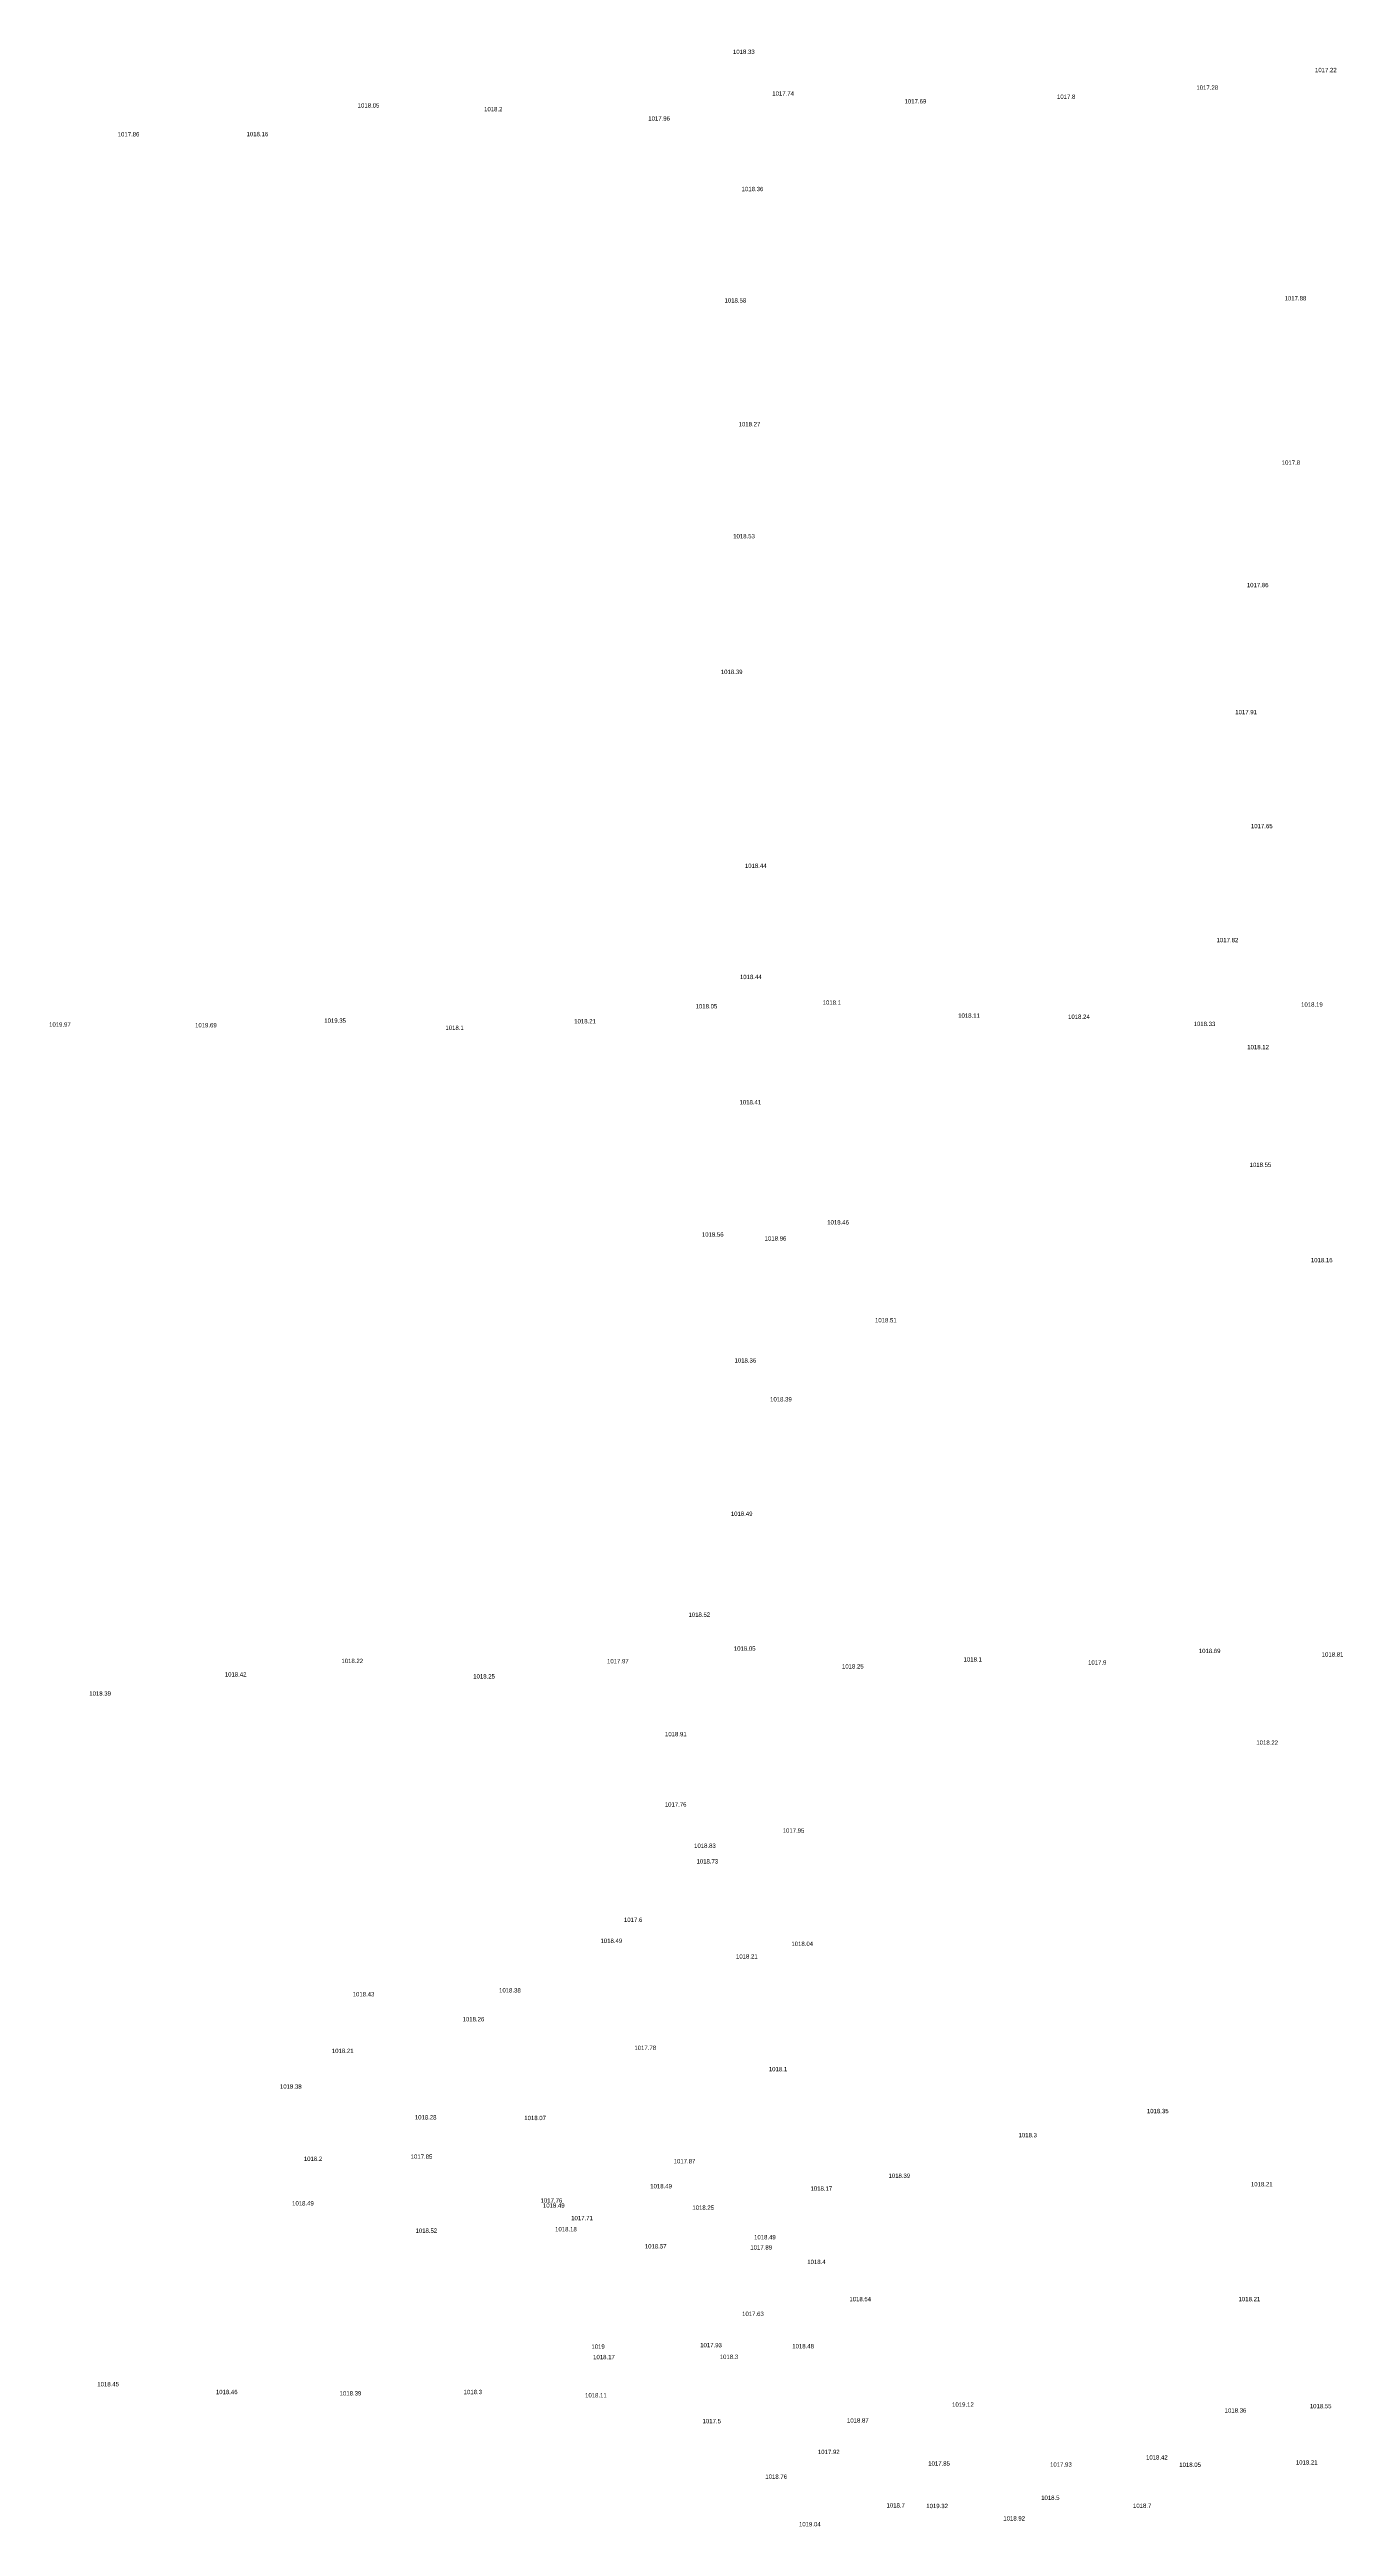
# Model space of a CAD drawing. Header units: inches. Extents: x 628884 to 629912, y 4519174 to 4520145.
# Drawn here: x 629428.6 to 629488.2, y 4519695.3 to 4519809.3 of the extents above; entities that cross this region are included whole.
import ezdxf

# ---------------------------------------------------------------- set-up
doc = ezdxf.new("R2010")
doc.units = ezdxf.units.IN
doc.header["$MEASUREMENT"] = 0

msp = doc.modelspace()

# ---------------------------------------------------------------- texts
for s, p in [('1018.33', (629460.1, 4519809.13, 1018.33)), ('1017.22', (629486.9, 4519808.29, 1017.22)), ('1017.74', (629461.91, 4519807.21, 1017.74)), ('1017.8', (629475.02, 4519807.06, 1017.8)), ('1017.28', (629481.44, 4519807.48, 1017.28)), ('1018.05', (629442.82, 4519806.66, 1018.05)), ('1018.2', (629448.64, 4519806.49, 1018.2)), ('1017.96', (629456.2, 4519806.06, 1017.96)), ('1017.69', (629468, 4519806.85, 1017.69)), ('1017.86', (629431.77, 4519805.33, 1017.86)), ('1018.16', (629437.7, 4519805.34, 1018.16)), ('1018.36', (629460.5, 4519802.81, 1018.36)), ('1018.58', (629459.71, 4519797.68, 1018.58)), ('1017.88', (629485.5, 4519797.78, 1017.88)), ('1018.27', (629460.36, 4519791.98, 1018.27)), ('1017.8', (629485.37, 4519790.21, 1017.8)), ('1018.53', (629460.11, 4519786.82, 1018.53)), ('1017.86', (629483.76, 4519784.57, 1017.86)), ('1018.39', (629459.54, 4519780.57, 1018.39)), ('1017.91', (629483.23, 4519778.72, 1017.91)), ('1017.65', (629483.95, 4519773.47, 1017.65)), ('1018.44', (629460.65, 4519771.64, 1018.44)), ('1017.82', (629482.37, 4519768.22, 1017.82)), ('1018.44', (629460.42, 4519766.52, 1018.44)), ('1018.05', (629458.38, 4519765.17, 1018.05)), ('1018.1', (629464.23, 4519765.34, 1018.1)), ('1018.19', (629486.26, 4519765.25, 1018.19)), ('1019.97', (629428.61, 4519764.33, 1019.97)), ('1019.69', (629435.33, 4519764.3, 1019.69)), ('1019.35', (629441.28, 4519764.51, 1019.35)), ('1018.1', (629446.86, 4519764.18, 1018.1)), ('1018.21', (629452.79, 4519764.48, 1018.21)), ('1018.11', (629470.47, 4519764.74, 1018.11)), ('1018.24', (629475.53, 4519764.69, 1018.24)), ('1018.33', (629481.31, 4519764.36, 1018.33)), ('1018.12', (629483.78, 4519763.29, 1018.12)), ('1018.41', (629460.4, 4519760.75, 1018.41)), ('1018.55', (629483.89, 4519757.87, 1018.55)), ('1018.56', (629458.67, 4519754.66, 1018.56)), ('1018.46', (629464.44, 4519755.22, 1018.46)), ('1018.96', (629461.56, 4519754.48, 1018.96)), ('1018.16', (629486.71, 4519753.48, 1018.16)), ('1018.51', (629466.64, 4519750.71, 1018.51)), ('1018.36', (629460.17, 4519748.86, 1018.36)), ('1018.39', (629461.81, 4519747.07, 1018.39)), ('1018.49', (629460, 4519741.8, 1018.49)), ('1018.52', (629458.05, 4519737.15, 1018.52)), ('1018.05', (629460.14, 4519735.59, 1018.05)), ('1018.69', (629481.55, 4519735.48, 1018.69)), ('1018.81', (629487.21, 4519735.32, 1018.81)), ('1018.42', (629436.7, 4519734.4, 1018.42)), ('1018.22', (629442.07, 4519735.02, 1018.22)), ('1018.25', (629448.14, 4519734.31, 1018.25)), ('1017.97', (629454.3, 4519735.01, 1017.97)), ('1018.25', (629465.12, 4519734.77, 1018.25)), ('1018.1', (629470.72, 4519735.09, 1018.1)), ('1017.9', (629476.45, 4519734.95, 1017.9)), ('1018.39', (629430.46, 4519733.52, 1018.39)), ('1018.91', (629456.97, 4519731.65, 1018.91)), ('1018.22', (629484.2, 4519731.26, 1018.22)), ('1017.76', (629456.96, 4519728.41, 1017.76)), ('1017.95', (629462.39, 4519727.21, 1017.95)), ('1018.83', (629458.31, 4519726.51, 1018.83)), ('1018.73', (629458.42, 4519725.79, 1018.73)), ('1017.6', (629455.08, 4519723.1, 1017.6)), ('1018.49', (629454, 4519722.13, 1018.49)), ('1018.04', (629462.79, 4519721.99, 1018.04)), ('1018.21', (629460.24, 4519721.41, 1018.21)), ('1018.43', (629442.59, 4519719.67, 1018.43)), ('1018.38', (629449.33, 4519719.85, 1018.38)), ('1018.26', (629447.65, 4519718.52, 1018.26)), ('1018.21', (629441.63, 4519717.06, 1018.21)), ('1017.78', (629455.56, 4519717.2, 1017.78)), ('1018.1', (629461.75, 4519716.22, 1018.1)), ('1018.38', (629439.24, 4519715.42, 1018.38)), ('1018.28', (629445.45, 4519714, 1018.28)), ('1018.07', (629450.49, 4519713.97, 1018.07)), ('1018.35', (629479.16, 4519714.29, 1018.35)), ('1018.3', (629473.25, 4519713.18, 1018.3)), ('1018.2', (629440.34, 4519712.09, 1018.2)), ('1017.85', (629445.26, 4519712.19, 1017.85)), ('1017.87', (629457.37, 4519711.98, 1017.87)), ('1018.39', (629467.26, 4519711.31, 1018.39)), ('1018.49', (629439.8, 4519710.04, 1018.49)), ('1017.76', (629451.24, 4519710.17, 1017.76)), ('1018.49', (629456.29, 4519710.83, 1018.49)), ('1018.17', (629463.67, 4519710.72, 1018.17)), ('1018.21', (629483.95, 4519710.92, 1018.21)), ('1018.49', (629451.35, 4519709.94, 1018.49)), ('1017.71', (629452.65, 4519709.36, 1017.71)), ('1018.25', (629458.23, 4519709.84, 1018.25)), ('1018.52', (629445.48, 4519708.78, 1018.52)), ('1018.18', (629451.91, 4519708.85, 1018.18)), ('1018.57', (629456.04, 4519708.06, 1018.57)), ('1017.89', (629460.9, 4519708.01, 1017.89)), ('1018.49', (629461.07, 4519708.48, 1018.49)), ('1018.4', (629463.52, 4519707.34, 1018.4)), ('1018.54', (629465.46, 4519705.63, 1018.54)), ('1018.21', (629483.38, 4519705.63, 1018.21)), ('1017.63', (629460.52, 4519704.95, 1017.63)), ('1019', (629453.58, 4519703.44, 1019)), ('1017.93', (629458.59, 4519703.51, 1017.93)), ('1018.48', (629462.83, 4519703.46, 1018.48)), ('1018.17', (629453.66, 4519702.96, 1018.17)), ('1018.3', (629459.49, 4519702.97, 1018.3)), ('1018.45', (629430.83, 4519701.71, 1018.45)), ('1018.46', (629436.29, 4519701.35, 1018.46)), ('1018.39', (629441.99, 4519701.29, 1018.39)), ('1018.3', (629447.7, 4519701.35, 1018.3)), ('1018.11', (629453.29, 4519701.2, 1018.11)), ('1017.5', (629458.7, 4519700.01, 1017.5)), ('1018.87', (629465.35, 4519700.04, 1018.87)), ('1019.12', (629470.19, 4519700.77, 1019.12)), ('1018.36', (629482.74, 4519700.5, 1018.36)), ('1018.55', (629486.66, 4519700.7, 1018.55)), ('1017.92', (629464.01, 4519698.59, 1017.92)), ('1017.85', (629469.09, 4519698.06, 1017.85)), ('1017.93', (629474.7, 4519698.01, 1017.93)), ('1018.42', (629479.12, 4519698.34, 1018.42)), ('1018.05', (629480.65, 4519698, 1018.05)), ('1018.21', (629486.02, 4519698.11, 1018.21)), ('1018.76', (629461.59, 4519697.45, 1018.76)), ('1018.5', (629474.29, 4519696.48, 1018.5)), ('1019.04', (629463.14, 4519695.26, 1019.04)), ('1018.7', (629467.17, 4519696.13, 1018.7)), ('1019.32', (629469, 4519696.1, 1019.32)), ('1018.92', (629472.55, 4519695.53, 1018.92)), ('1018.7', (629478.52, 4519696.11, 1018.7))]:
    msp.add_text(s, height=0.2).set_placement(p)

doc.saveas('drawing.dxf')
